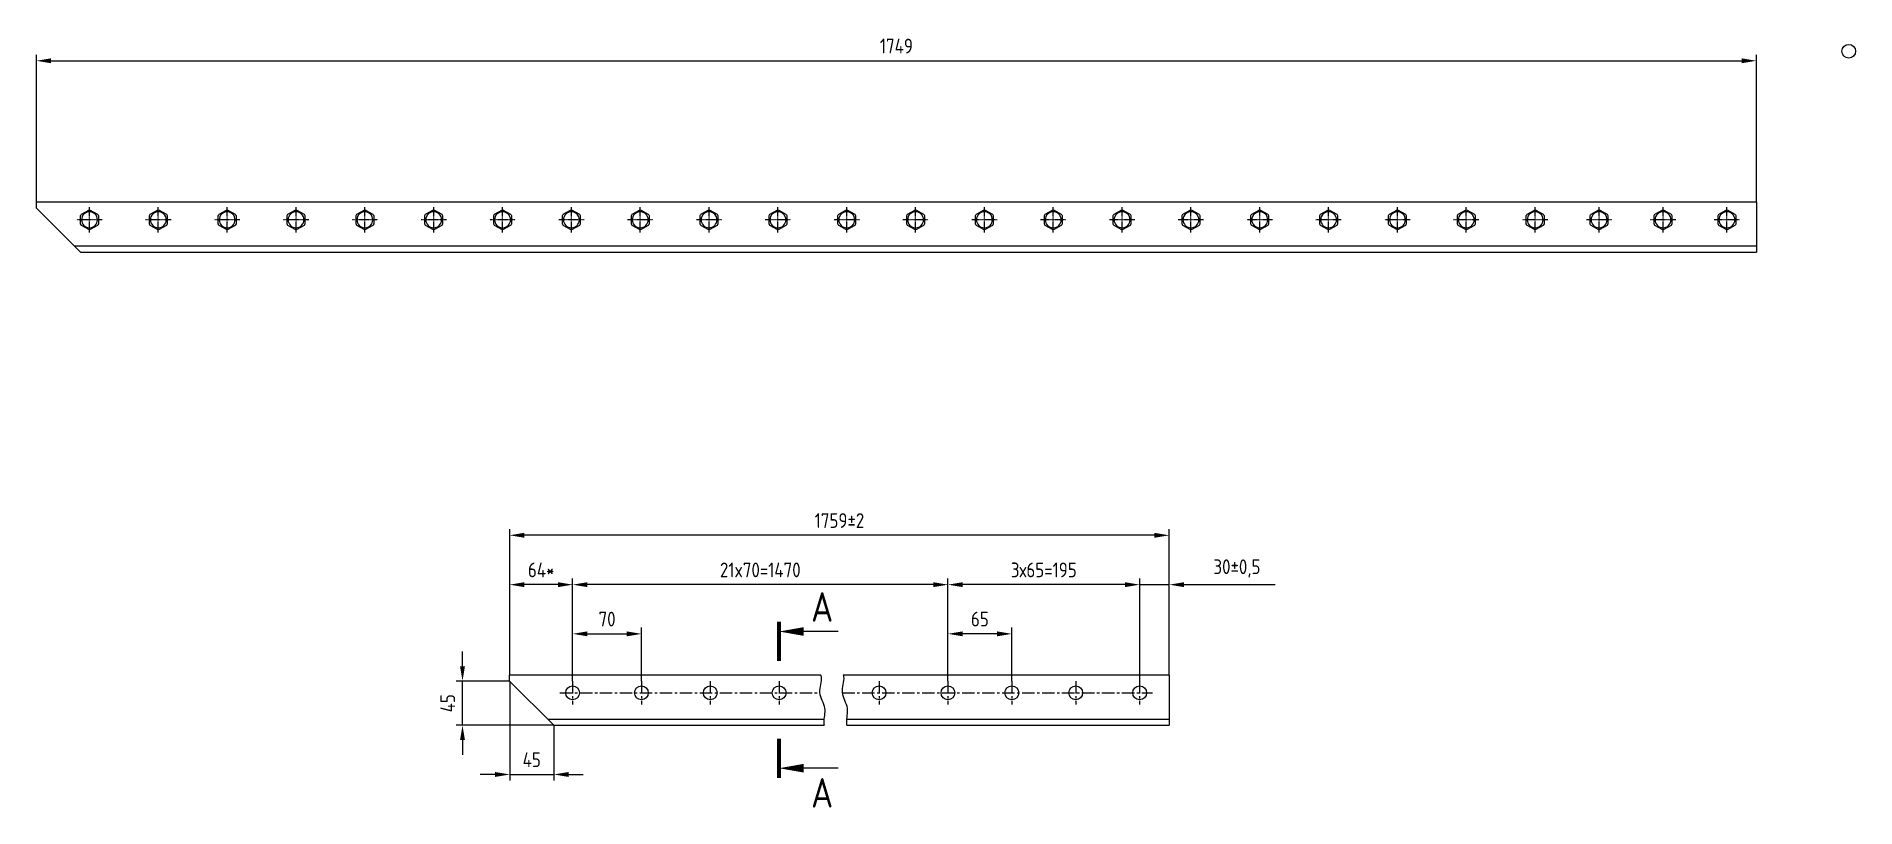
# Model space of a CAD drawing. Header units: millimetres. Extents: x 2646 to 6692, y 1535 to 2401.
# Drawn here: x 2646 to 4496, y 1617 to 2401 of the extents above; entities that cross this region are included whole.
import ezdxf

# ---------------------------------------------------------------- set-up
doc = ezdxf.new("R2010")
doc.units = ezdxf.units.MM
doc.header["$LTSCALE"] = 0.4
doc.linetypes.add('CENTER', pattern=[50.8, 31.75, -6.35, 6.35, -6.35])
for name, color, linetype in [('Bord', 1, 'Continuous'), ('Cen', 5, 'CENTER'), ('Cont', 6, 'Continuous'), ('Dim', 7, 'Continuous'), ('Text', 3, 'Continuous'), ('Textb', 6, 'Continuous')]:
    doc.layers.add(name, color=color, linetype=linetype)
doc.styles.add('Style1', font='romans.shx', dxfattribs={"width": 0.8})
doc.dimstyles.new('Lin_5', dxfattribs={"dimscale": 5, "dimtxt": 3, "dimasz": 3, "dimexe": 1.25, "dimexo": 0, "dimgap": 1.5, "dimtad": 1, "dimtxsty": 'Style1', "dimcen": 2.5, "dimclrt": 3, "dimadec": 0, "dimazin": 0, "dimtfac": 1, "dimtmove": 0, "dimatfit": 3, "dimldrblk": 'DOT', "dimfxl": 1, "dimarcsym": 0})

msp = doc.modelspace()

# ---------------------------------------------------------------- blocks, each defined once
blk = doc.blocks.new('A0C3000')
at = {"color": 5, "linetype": 'CENTER', "ltscale": 0.016}
for p, q in [((-12.9, 0), (12.9, 0)), ((0, -12.9), (0, 12.9))]:
    blk.add_line(p, q, dxfattribs=at)
at = {"ltscale": 0.016}
for p, q in [((-9, 4.2), (-9, -4.2)), ((-0.8, 9.9), (-8.2, 5.7)), ((8.2, 5.7), (0.8, 9.9)), ((9, -4.2), (9, 4.2)), ((-8.2, -5.7), (-0.8, -9.9)), ((0.8, -9.9), (8.2, -5.7))]:
    blk.add_line(p, q, dxfattribs=at)
blk.add_circle((0, 0), 8.1, dxfattribs=at)
for start, end in [(145.2409, 154.7591), (85.2409, 94.7591), (25.2409, 34.7591), (205.2409, 214.7591), (265.2409, 274.7591), (325.2409, 334.7591)]:
    blk.add_arc((0, 0), 9.95, start, end, dxfattribs=at)
blk = doc.blocks.new('*D45')
at = {"layer": 'Defpoints', "color": 0, "transparency": 16777216}
for p in [(3127.6, 1745.4), (3172.4, 1700.5), (3172.4, 1650.5)]:
    blk.add_point(p, dxfattribs=at)
at = {"layer": 'Dim', "color": 0, "lineweight": -2, "transparency": 16777216}
for p, q in [((3127.6, 1745.4), (3127.6, 1644.3)), ((3172.4, 1700.5), (3172.4, 1644.3)), ((3112.6, 1650.5), (3097.6, 1650.5)), ((3127.6, 1650.5), (3172.4, 1650.5)), ((3187.4, 1650.5), (3202.4, 1650.5))]:
    blk.add_line(p, q, dxfattribs=at)
at = {"layer": 'Dim', "color": 0, "transparency": 16777216}
for points in [[(3112.6, 1653), (3112.6, 1648), (3127.6, 1650.5)], [(3187.4, 1653), (3187.4, 1648), (3172.4, 1650.5)]]:
    blk.add_solid(points, dxfattribs=at)
at = {"layer": 'Dim', "color": 3, "transparency": 16777216, "insert": (3150, 1665.5), "char_height": 15, "attachment_point": 5, "style": 'Style1'}
blk.add_mtext('45', dxfattribs=at)
blk = doc.blocks.new('_Dot')
at = {"color": 0, "linetype": 'ByBlock', "lineweight": -2}
blk.add_line((-0.5, 0), (-1, 0), dxfattribs=at)
at = {"color": 0, "linetype": 'ByBlock', "const_width": 0.5}
blk.add_lwpolyline([(-0.25, 0, 1), (0.25, 0, 1)], format="xyb", close=True, dxfattribs=at)
blk = doc.blocks.new('*D46')
at = {"layer": 'Defpoints', "color": 0, "transparency": 16777216}
for p in [(3079.6, 1745.4), (3127.6, 1745.4), (3172.4, 1700.5)]:
    blk.add_point(p, dxfattribs=at)
at = {"layer": 'Dim', "color": 0, "lineweight": -2, "transparency": 16777216}
for p, q in [((3079.6, 1760.4), (3079.6, 1775.4)), ((3127.6, 1745.4), (3073.3, 1745.4)), ((3079.6, 1700.5), (3079.6, 1745.4)), ((3172.4, 1700.5), (3073.3, 1700.5)), ((3079.6, 1685.5), (3079.6, 1670.5))]:
    blk.add_line(p, q, dxfattribs=at)
at = {"layer": 'Dim', "color": 0, "transparency": 16777216}
for points in [[(3077.1, 1760.4), (3082.1, 1760.4), (3079.6, 1745.4)], [(3077.1, 1685.5), (3082.1, 1685.5), (3079.6, 1700.5)]]:
    blk.add_solid(points, dxfattribs=at)
at = {"layer": 'Dim', "color": 3, "transparency": 16777216, "insert": (3064.6, 1722.9), "char_height": 15, "attachment_point": 5, "rotation": 90, "style": 'Style1'}
blk.add_mtext('45', dxfattribs=at)
blk = doc.blocks.new('*D47')
at = {"layer": 'Defpoints', "color": 0, "transparency": 16777216}
for p in [(3127.6, 1843.5), (3127.6, 1751.5), (3191.6, 1745.5)]:
    blk.add_point(p, dxfattribs=at)
at = {"layer": 'Dim', "color": 0, "lineweight": -2, "transparency": 16777216}
for p, q in [((3127.6, 1751.5), (3127.6, 1849.8)), ((3176.6, 1843.5), (3142.6, 1843.5)), ((3191.6, 1745.5), (3191.6, 1849.8))]:
    blk.add_line(p, q, dxfattribs=at)
at = {"layer": 'Dim', "color": 0, "transparency": 16777216}
for points in [[(3142.6, 1846), (3142.6, 1841), (3127.6, 1843.5)], [(3176.6, 1846), (3176.6, 1841), (3191.6, 1843.5)]]:
    blk.add_solid(points, dxfattribs=at)
at = {"layer": 'Dim', "color": 3, "transparency": 16777216, "insert": (3159.6, 1858.5), "char_height": 15, "attachment_point": 5, "style": 'Style1'}
blk.add_mtext('64*', dxfattribs=at)
blk = doc.blocks.new('*D48')
at = {"layer": 'Defpoints', "color": 0, "transparency": 16777216}
for p in [(3261.6, 1793.5), (3191.6, 1745.5), (3261.6, 1745.5)]:
    blk.add_point(p, dxfattribs=at)
at = {"layer": 'Dim', "color": 0, "lineweight": -2, "transparency": 16777216}
for p, q in [((3191.6, 1745.5), (3191.6, 1799.8)), ((3261.6, 1745.5), (3261.6, 1799.8)), ((3206.6, 1793.5), (3246.6, 1793.5))]:
    blk.add_line(p, q, dxfattribs=at)
at = {"layer": 'Dim', "color": 0, "transparency": 16777216}
for points in [[(3206.6, 1796), (3206.6, 1791), (3191.6, 1793.5)], [(3246.6, 1796), (3246.6, 1791), (3261.6, 1793.5)]]:
    blk.add_solid(points, dxfattribs=at)
at = {"layer": 'Dim', "color": 3, "transparency": 16777216, "insert": (3226.6, 1808.5), "char_height": 15, "attachment_point": 5, "style": 'Style1'}
blk.add_mtext('70', dxfattribs=at)
blk = doc.blocks.new('*D49')
at = {"layer": 'Defpoints', "color": 0, "transparency": 16777216}
for p in [(3127.6, 1893.7), (3127.6, 1751.5), (3798.2, 1751.5)]:
    blk.add_point(p, dxfattribs=at)
at = {"layer": 'Dim', "color": 0, "lineweight": -2, "transparency": 16777216}
for p, q in [((3127.6, 1751.5), (3127.6, 1900)), ((3783.2, 1893.7), (3142.6, 1893.7)), ((3798.2, 1751.5), (3798.2, 1900))]:
    blk.add_line(p, q, dxfattribs=at)
at = {"layer": 'Dim', "color": 0, "transparency": 16777216}
for points in [[(3142.6, 1896.2), (3142.6, 1891.2), (3127.6, 1893.7)], [(3783.2, 1896.2), (3783.2, 1891.2), (3798.2, 1893.7)]]:
    blk.add_solid(points, dxfattribs=at)
at = {"layer": 'Dim', "color": 3, "transparency": 16777216, "insert": (3462.9, 1908.7), "char_height": 15, "attachment_point": 5, "style": 'Style1'}
blk.add_mtext('1759%%P2', dxfattribs=at)
blk = doc.blocks.new('*D50')
at = {"layer": 'Defpoints', "color": 0, "transparency": 16777216}
for p in [(4395.3, 2376.2), (2646.3, 2232.5), (4395.3, 2232.5)]:
    blk.add_point(p, dxfattribs=at)
at = {"layer": 'Dim', "color": 0, "lineweight": -2, "transparency": 16777216}
for p, q in [((2646.3, 2232.5), (2646.3, 2382.4)), ((2661.3, 2376.2), (4380.3, 2376.2)), ((4395.3, 2232.5), (4395.3, 2382.4))]:
    blk.add_line(p, q, dxfattribs=at)
at = {"layer": 'Dim', "color": 0, "transparency": 16777216}
for points in [[(2661.3, 2378.7), (2661.3, 2373.7), (2646.3, 2376.2)], [(4380.3, 2378.7), (4380.3, 2373.7), (4395.3, 2376.2)]]:
    blk.add_solid(points, dxfattribs=at)
at = {"layer": 'Dim', "color": 3, "transparency": 16777216, "insert": (3520.8, 2391.2), "char_height": 15, "attachment_point": 5, "style": 'Style1'}
blk.add_mtext('1749', dxfattribs=at)
blk = doc.blocks.new('*D51')
at = {"layer": 'Defpoints', "color": 0, "transparency": 16777216}
for p in [(3191.6, 1843.5), (3191.6, 1745.5), (3573.2, 1745.5)]:
    blk.add_point(p, dxfattribs=at)
at = {"layer": 'Dim', "color": 0, "lineweight": -2, "transparency": 16777216}
for p, q in [((3191.6, 1745.5), (3191.6, 1849.8)), ((3558.2, 1843.5), (3206.6, 1843.5)), ((3573.2, 1745.5), (3573.2, 1849.8))]:
    blk.add_line(p, q, dxfattribs=at)
at = {"layer": 'Dim', "color": 0, "transparency": 16777216}
for points in [[(3206.6, 1846), (3206.6, 1841), (3191.6, 1843.5)], [(3558.2, 1846), (3558.2, 1841), (3573.2, 1843.5)]]:
    blk.add_solid(points, dxfattribs=at)
at = {"layer": 'Dim', "color": 3, "transparency": 16777216, "insert": (3382.4, 1858.5), "char_height": 15, "attachment_point": 5, "style": 'Style1'}
blk.add_mtext('21x70=1470', dxfattribs=at)
blk = doc.blocks.new('*D52')
at = {"layer": 'Defpoints', "color": 0, "transparency": 16777216}
for p in [(3573.2, 1793.5), (3573.2, 1745.5), (3638.2, 1745.5)]:
    blk.add_point(p, dxfattribs=at)
at = {"layer": 'Dim', "color": 0, "lineweight": -2, "transparency": 16777216}
for p, q in [((3573.2, 1745.5), (3573.2, 1799.8)), ((3638.2, 1745.5), (3638.2, 1799.8)), ((3623.2, 1793.5), (3588.2, 1793.5))]:
    blk.add_line(p, q, dxfattribs=at)
at = {"layer": 'Dim', "color": 0, "transparency": 16777216}
for points in [[(3588.2, 1796), (3588.2, 1791), (3573.2, 1793.5)], [(3623.2, 1796), (3623.2, 1791), (3638.2, 1793.5)]]:
    blk.add_solid(points, dxfattribs=at)
at = {"layer": 'Dim', "color": 3, "transparency": 16777216, "insert": (3605.7, 1808.5), "char_height": 15, "attachment_point": 5, "style": 'Style1'}
blk.add_mtext('65', dxfattribs=at)
blk = doc.blocks.new('*D53')
at = {"layer": 'Defpoints', "color": 0, "transparency": 16777216}
for p in [(3573.2, 1843.5), (3573.2, 1793.5), (3768.2, 1745.5)]:
    blk.add_point(p, dxfattribs=at)
at = {"layer": 'Dim', "color": 0, "lineweight": -2, "transparency": 16777216}
for p, q in [((3573.2, 1793.5), (3573.2, 1849.8)), ((3753.2, 1843.5), (3588.2, 1843.5)), ((3768.2, 1745.5), (3768.2, 1849.8))]:
    blk.add_line(p, q, dxfattribs=at)
at = {"layer": 'Dim', "color": 0, "transparency": 16777216}
for points in [[(3588.2, 1846), (3588.2, 1841), (3573.2, 1843.5)], [(3753.2, 1846), (3753.2, 1841), (3768.2, 1843.5)]]:
    blk.add_solid(points, dxfattribs=at)
at = {"layer": 'Dim', "color": 3, "transparency": 16777216, "insert": (3670.7, 1858.5), "char_height": 15, "attachment_point": 5, "style": 'Style1'}
blk.add_mtext('3х65=195', dxfattribs=at)
blk = doc.blocks.new('*D54')
at = {"layer": 'Defpoints', "color": 0, "transparency": 16777216}
for p in [(3798.2, 1843.5), (3768.2, 1751.5), (3798.2, 1751.5)]:
    blk.add_point(p, dxfattribs=at)
at = {"layer": 'Dim', "color": 0, "lineweight": -2, "transparency": 16777216}
for p, q in [((3753.2, 1843.5), (3738.2, 1843.5)), ((3768.2, 1751.5), (3768.2, 1849.8)), ((3768.2, 1843.5), (3798.2, 1843.5)), ((3798.2, 1751.5), (3798.2, 1849.8)), ((3813.2, 1843.5), (3906, 1843.5))]:
    blk.add_line(p, q, dxfattribs=at)
at = {"layer": 'Dim', "color": 0, "transparency": 16777216}
for points in [[(3753.2, 1846), (3753.2, 1841), (3768.2, 1843.5)], [(3813.2, 1846), (3813.2, 1841), (3798.2, 1843.5)]]:
    blk.add_solid(points, dxfattribs=at)
at = {"layer": 'Dim', "color": 3, "transparency": 16777216, "insert": (3867.1, 1860), "char_height": 15, "attachment_point": 5, "style": 'Style1'}
blk.add_mtext('30%%P0,5', dxfattribs=at)
blk = doc.blocks.new('razrez03')
at = {"layer": 'Text'}
blk.add_lwpolyline([(0, 0, 0, 1.76, 0), (5, 0, 1.76, 1.76, 0)], format="xyseb", dxfattribs=at)
at = {"layer": 'Text', "const_width": 0.8}
blk.add_lwpolyline([(0, 2), (0, -6)], dxfattribs=at)
at = {"layer": 'Text'}
blk.add_lwpolyline([(12, 0), (5, 0)], dxfattribs=at)
at = {"layer": 'Textb', "style": 'Style1', "width": 0.8}
blk.add_attdef('A', (6.5, 2), '', height=6, dxfattribs=at)

# ---------------------------------------------------------------- dimensions: what is measured, and where the dimension line sits
at = {"layer": 'Dim'}
for base, p1, p2, picture, middle in [((4395.311044, 2376.173606), (2646.311044, 2232.535955), (4395.311044, 2232.535955), '*D50', (3520.811044, 2391.173606)), ((3261.55453, 1793.534713), (3191.55453, 1745.527438), (3261.55453, 1745.527438), '*D48', (3226.55453, 1808.534713)), ((3573.158876, 1793.534713), (3638.158876, 1745.527438), (3573.158876, 1745.527438), '*D52', (3605.658876, 1808.534713))]:
    dim = msp.add_linear_dim(base=base, p1=p1, p2=p2, dimstyle='Lin_5', dxfattribs=at)
    dim.commit()
    dim.dimension.update_dxf_attribs({"geometry": picture, "text_midpoint": middle})
for base, p1, p2, text, picture, middle in [((3127.55453, 1893.703632), (3798.158876, 1751.527438), (3127.55453, 1751.527438), '1759%%P2', '*D49', (3462.856703, 1908.703632)), ((3127.55453, 1843.534713), (3191.55453, 1745.527438), (3127.55453, 1751.527438), '<>*', '*D47', (3159.55453, 1858.534713)), ((3191.55453, 1843.534713), (3573.158876, 1745.527438), (3191.55453, 1745.527438), '21x70=1470', '*D51', (3382.356703, 1858.534713)), ((3573.158876, 1843.534713), (3768.158876, 1745.527438), (3573.158876, 1793.534713), '3х65=<>', '*D53', (3670.658876, 1858.534713)), ((3798.158876, 1843.534713), (3768.158876, 1751.527438), (3798.158876, 1751.527438), '<>%%P0,5', '*D54', (3867.087448, 1859.963284))]:
    dim = msp.add_linear_dim(base=base, p1=p1, p2=p2, text=text, dimstyle='Lin_5', dxfattribs=at)
    dim.commit()
    dim.dimension.update_dxf_attribs({"geometry": picture, "text_midpoint": middle})
dim = msp.add_linear_dim(base=(3079.567369, 1745.355865), p1=(3172.382957, 1700.527438), p2=(3127.55453, 1745.355865), angle=90, dimstyle='Lin_5', override={"dimdec": 0}, dxfattribs=at)
dim.commit()
dim.dimension.update_dxf_attribs({"geometry": '*D46', "text_midpoint": (3064.567369, 1722.941652)})
dim = msp.add_linear_dim(base=(3172.382957, 1650.527438), p1=(3127.55453, 1745.355865), p2=(3172.382957, 1700.527438), dimstyle='Lin_5', override={"dimdec": 0}, dxfattribs=at)
dim.commit()
dim.dimension.update_dxf_attribs({"geometry": '*D45', "text_midpoint": (3149.968743, 1665.527438)})

# ---------------------------------------------------------------- linework, layer by layer
at = {"layer": 'Bord'}
for points in [[(3443.834913, 1751.527438), (3443.966029, 1751.038433), (3445.112324, 1745.507556), (3439.529675, 1733.308619), (3450.34889, 1718.917681), (3446.436643, 1707.005839), (3447.164346, 1701.330611), (3447.316647, 1700.527438)], [(3466.766125, 1751.527438), (3466.897241, 1751.038433), (3468.043536, 1745.507556), (3462.460888, 1733.308619), (3473.280103, 1718.917681), (3469.367855, 1707.005839), (3470.095559, 1701.330611), (3470.247859, 1700.527438)]]:
    msp.add_open_spline(points, degree=3, knots=[12.4015483846, 12.4015483846, 12.4015483846, 12.4015483846, 13.996027213, 30.2323083807, 46.8258701561, 61.9373617044, 64.4581600576, 64.4581600576, 64.4581600576, 64.4581600576], dxfattribs=at)
at = {"layer": 'Cen'}
for p, q in [((3191.55453, 1745.527438), (3191.55453, 1721.527438)), ((3261.55453, 1745.527438), (3261.55453, 1721.527438)), ((3331.55453, 1745.527438), (3331.55453, 1721.527438)), ((3401.55453, 1745.527438), (3401.55453, 1721.527438)), ((3503.158876, 1745.527438), (3503.158876, 1721.527438)), ((3573.158876, 1745.527438), (3573.158876, 1721.527438)), ((3638.158876, 1745.527438), (3638.158876, 1721.527438)), ((3703.158876, 1745.527438), (3703.158876, 1721.527438)), ((3768.158876, 1745.527438), (3768.158876, 1721.527438)), ((3178.60453, 1733.527438), (3442.737313, 1733.527438)), ((3465.668525, 1733.527438), (3781.108876, 1733.527438))]:
    msp.add_line(p, q, dxfattribs=at)
at = {"layer": 'Cont'}
for p, q in [((2646.311044, 2226.364382), (2646.311044, 2232.535955)), ((4395.311044, 2232.535955), (2646.311044, 2232.535955)), ((2691.139471, 2181.535955), (2646.311044, 2226.364382)), ((4395.311044, 2187.535955), (2685.139471, 2187.535955)), ((2691.139471, 2181.535955), (4395.311044, 2181.535955)), ((3127.55453, 1745.355865), (3127.55453, 1751.527438)), ((3443.834913, 1751.527438), (3127.55453, 1751.527438)), ((3172.382957, 1700.527438), (3127.55453, 1745.355865)), ((3798.158876, 1751.527438), (3466.766125, 1751.527438)), ((3447.089508, 1706.527438), (3166.382957, 1706.527438)), ((3798.158876, 1706.527438), (3470.020721, 1706.527438)), ((3172.382957, 1700.527438), (3447.316647, 1700.527438)), ((3470.247859, 1700.527438), (3798.158876, 1700.527438))]:
    msp.add_line(p, q, dxfattribs=at)
at = {"layer": 'Cont', "linetype": 'ByBlock'}
for p, q in [((4395.311044, 2232.535955), (4395.311044, 2181.535955)), ((3798.158876, 1751.527438), (3798.158876, 1700.527438))]:
    msp.add_line(p, q, dxfattribs=at)
at = {"layer": 'Cont'}
for centre in [(4489.167179, 2385.926567), (3191.55453, 1733.527438), (3261.55453, 1733.527438), (3331.55453, 1733.527438), (3401.55453, 1733.527438), (3503.158876, 1733.527438), (3573.158876, 1733.527438), (3638.158876, 1733.527438), (3703.158876, 1733.527438), (3768.158876, 1733.527438)]:
    msp.add_circle(centre, 7, dxfattribs=at)

# ---------------------------------------------------------------- block references
at = {"layer": 'Cont', "ltscale": 0.016, "xscale": -1}
for p in [(2700.311044, 2214.535955), (2770.311044, 2214.535955), (2840.311044, 2214.535955), (2910.311044, 2214.535955), (2980.311044, 2214.535955), (3050.311044, 2214.535955), (3120.311044, 2214.535955), (3190.311044, 2214.535955), (3260.311044, 2214.535955), (3330.311044, 2214.535955), (3400.311044, 2214.535955), (3470.311044, 2214.535955), (3540.311044, 2214.535955), (3610.311044, 2214.535955), (3680.311044, 2214.535955), (3750.311044, 2214.535955), (3820.311044, 2214.535955), (3890.311044, 2214.535955), (3960.311044, 2214.535955), (4030.311044, 2214.535955), (4100.311044, 2214.535955), (4170.311044, 2214.535955), (4235.311044, 2214.535955), (4300.311044, 2214.535955), (4365.311044, 2214.535955)]:
    msp.add_blockref('A0C3000', p, dxfattribs=at)
at = {"layer": 'Dim', "xscale": 5, "yscale": 5, "zscale": 5}
msp.add_blockref('razrez03', (3401.55453, 1795.863248), dxfattribs=at).add_auto_attribs({'A': 'А'})
at = {"layer": 'Dim'}
ref = msp.add_blockref('razrez03', (3401.55453, 1656.854391), dxfattribs=dict(at, xscale=-5, yscale=5, zscale=5, rotation=180))
ref.add_attrib('A', 'А', (3434.05453, 1616.854391), dxfattribs={"layer": 'Textb', "height": 30, "style": 'Style1', "width": 0.8})

msp.set_redraw_order([(e.dxf.handle, doc.entitydb.next_handle()) for e in msp.query("TEXT MTEXT ATTDEF DIMENSION ARC_DIMENSION")])  # texts and dimensions are drawn at this point

doc.saveas('drawing.dxf')
